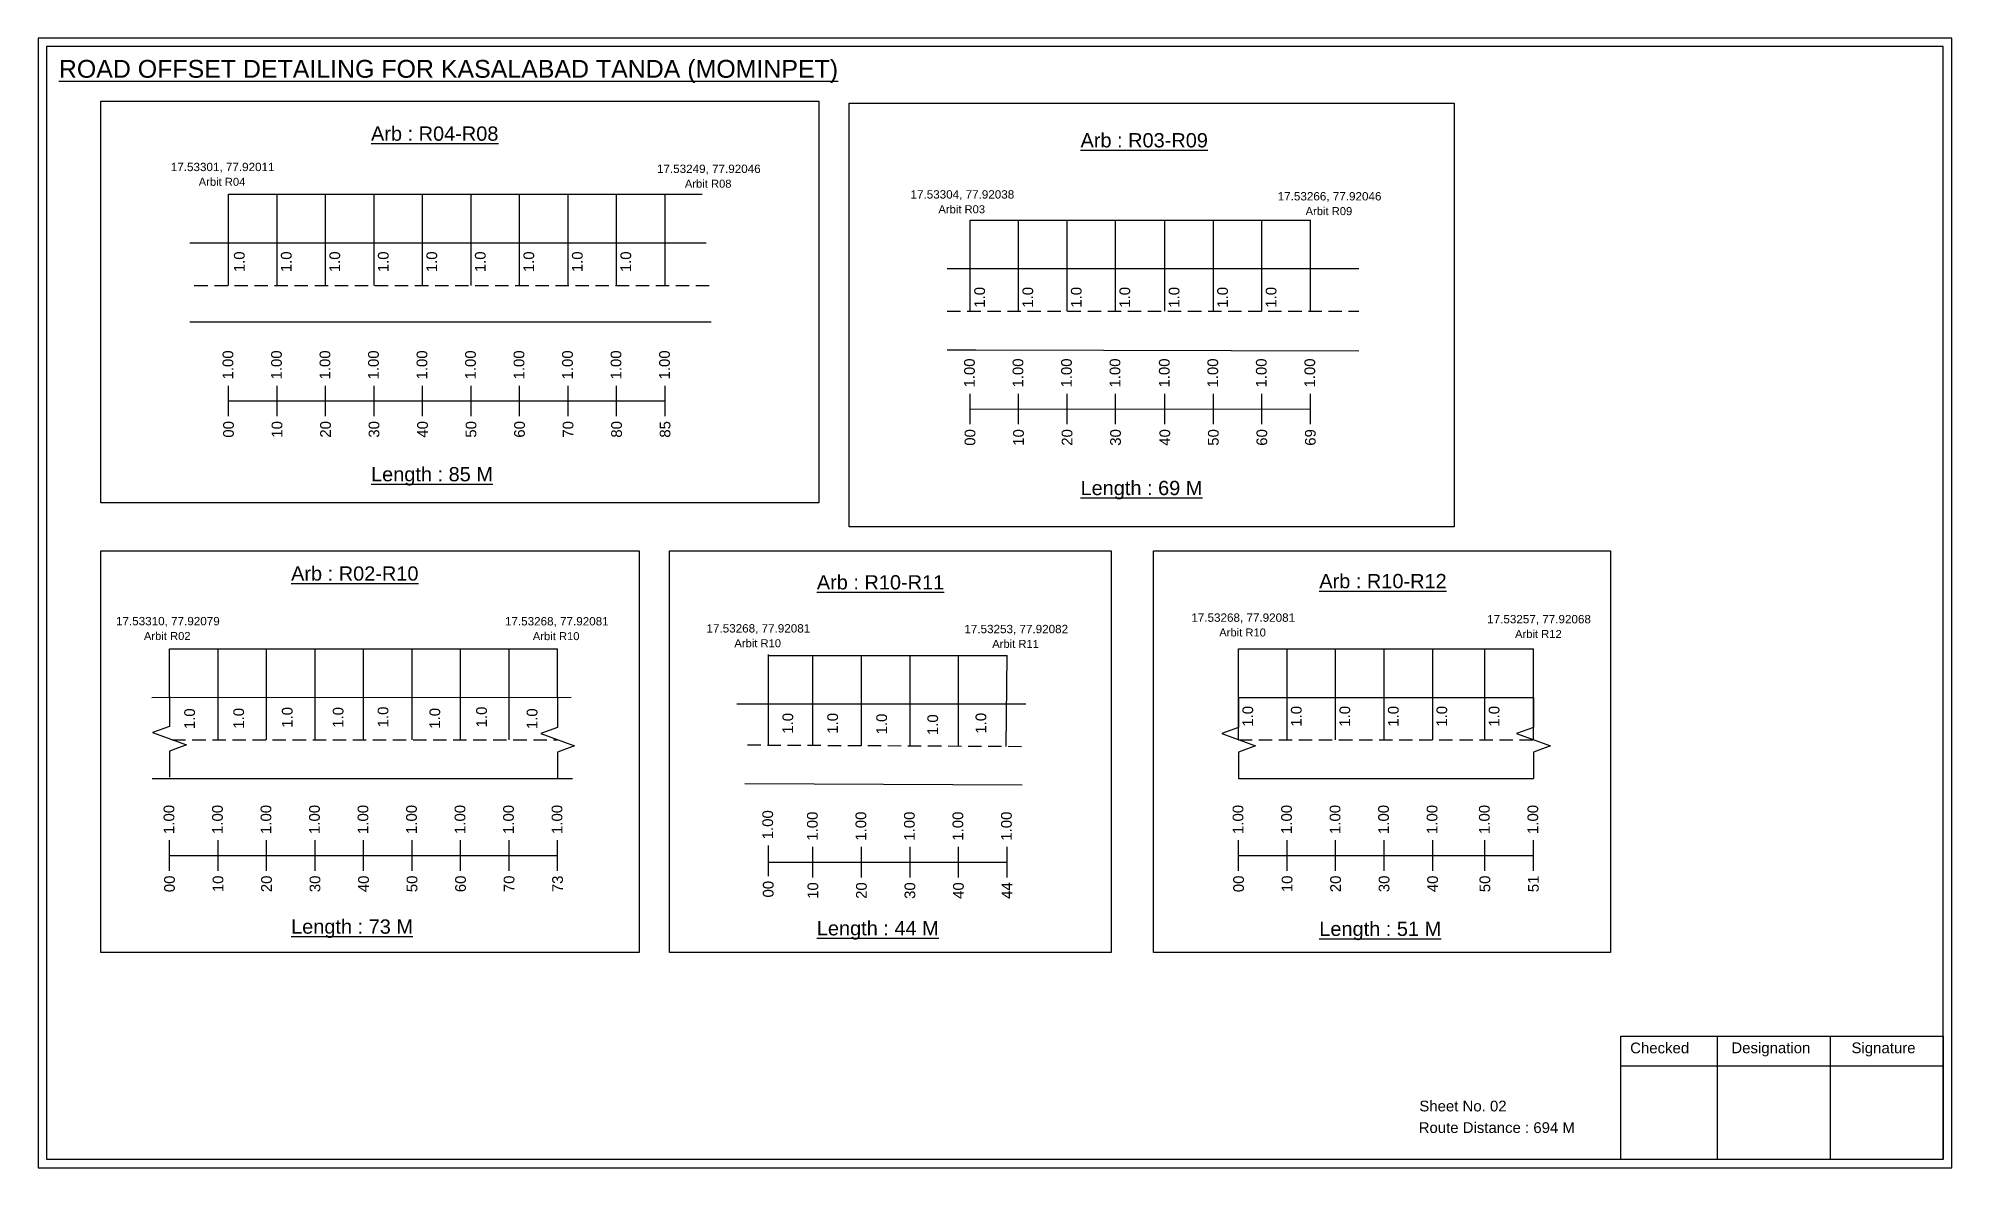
# Model space of a CAD drawing. Header units: inches. Extents: x 354 to 4445, y 133 to 657.
# Drawn here: x 3908 to 4445, y 263 to 580 of the extents above; entities that cross this region are included whole.
import ezdxf

# ---------------------------------------------------------------- set-up
doc = ezdxf.new("R2010")
doc.units = ezdxf.units.IN
doc.header["$MEASUREMENT"] = 0
doc.linetypes.add('DASHED2', pattern=[0.375, 0.25, -0.125])
doc.layers.add('PDF_Geometry', color=7, linetype='Continuous')
doc.layers.add('PDF_Text', color=5, linetype='Continuous')
doc.styles.add('PDF Arial', font='arial.ttf')
doc.styles.get("Standard").update_dxf_attribs({"font": 'arial.ttf'})

msp = doc.modelspace()

# ---------------------------------------------------------------- texts
at = {"color": 242, "true_color": 0xcd2027}
for s, height, p in [('%%UROAD OFFSET DETAILING FOR KASALABAD TANDA (MOMINPET)', 5, (3913.97, 568.83)), ('%%UArb : R04-R08', 4, (4001.49, 551.17)), ('%%UArb : R03-R09', 4, (4200.41, 549.3)), ('%%ULength : 85 M', 4, (4001.49, 455.67)), ('%%ULength : 69 M', 4, (4200.41, 451.8)), ('%%UArb : R02-R10', 4, (3979.08, 427.82)), ('%%UArb : R10-R11', 4, (4126.48, 425.35)), ('%%UArb : R10-R12', 4, (4267.35, 425.69)), ('%%ULength : 73 M', 4, (3979.08, 328.82)), ('%%ULength : 44 M', 4, (4126.48, 328.35)), ('%%ULength : 51 M', 4, (4267.35, 328.19))]:
    msp.add_text(s, height=height, dxfattribs=at).set_placement(p)
at = {"color": 5}
for s, height, p in [('17.53301, 77.92011', 2.34, (3945.35, 542.65)), ('17.53249, 77.92046', 2.34, (4081.65, 542.13)), ('Arbit R04', 2.246, (3953.18, 538.53)), ('Arbit R08', 2.246, (4089.48, 538)), ('17.53304, 77.92038', 2.34, (4152.74, 534.95)), ('17.53266, 77.92046', 2.34, (4255.69, 534.43)), ('Arbit R03', 2.246, (4160.57, 530.83)), ('Arbit R09', 2.246, (4263.51, 530.31)), ('17.53268, 77.92081', 2.34, (4231.48, 416.28)), ('17.53310, 77.92079', 2.34, (3929.99, 415.3)), ('Arbit R02', 2.246, (3937.81, 411.17)), ('17.53268, 77.92081', 2.34, (4039.03, 415.26)), ('Arbit R10', 2.246, (4046.85, 411.13)), ('17.53268, 77.92081', 2.34, (4095.54, 413.27)), ('17.53253, 77.92082', 2.34, (4167.84, 413.08)), ('Arbit R10', 2.246, (4239.3, 412.16)), ('17.53257, 77.92068', 2.34, (4314.42, 415.85)), ('Arbit R12', 2.246, (4322.24, 411.73)), ('Arbit R10', 2.246, (4103.36, 409.14)), ('Arbit R11', 2.246, (4175.66, 408.96))]:
    msp.add_text(s, height=height, dxfattribs=at).set_placement(p)
for p in [(3966.06, 514.3), (3979.22, 514.3), (3992.82, 514.3), (4006.42, 514.3), (4020.02, 514.3), (4033.62, 514.3), (4047.22, 514.3), (4060.82, 514.3), (4074.42, 514.3), (4173.62, 504.35), (4187.12, 504.35), (4200.72, 504.35), (4214.32, 504.35), (4228.13, 504.35), (4241.73, 504.35), (4255.33, 504.35), (3952.13, 386.17), (3965.88, 386.3), (3979.5, 386.55), (3993.76, 386.55), (4006.35, 386.68), (4020.87, 386.3), (4033.97, 386.68), (4048.14, 386.18), (4248.8, 386.86), (4262.4, 386.86), (4276, 386.86), (4289.6, 386.86), (4303.2, 386.86), (4317.86, 386.86), (4119.84, 384.89), (4132.41, 384.89), (4146.15, 384.7), (4160.47, 384.51), (4173.98, 384.92)]:
    msp.add_text('1.0', height=3, rotation=90).set_placement(p)
at = {"color": 217, "true_color": 0x93278f}
for s, p in [('1.00', (3962.87, 484.22)), ('1.00', (3976.47, 484.22)), ('1.00', (3990.07, 484.22)), ('1.00', (4003.67, 484.22)), ('1.00', (4017.27, 484.22)), ('1.00', (4030.87, 484.22)), ('1.00', (4044.47, 484.22)), ('1.00', (4058.07, 484.22)), ('1.00', (4071.67, 484.22)), ('1.00', (4085.27, 484.22)), ('1.00', (4170.77, 481.96)), ('1.00', (4184.37, 481.96)), ('1.00', (4197.97, 481.96)), ('1.00', (4211.57, 481.96)), ('1.00', (4225.39, 481.96)), ('1.00', (4238.99, 481.96)), ('1.00', (4252.59, 481.96)), ('1.00', (4266.19, 481.96)), ('00', (3963.02, 467.9)), ('10', (3976.62, 467.9)), ('20', (3990.22, 467.9)), ('30', (4003.82, 467.9)), ('40', (4017.42, 467.9)), ('50', (4031.02, 467.9)), ('60', (4044.62, 467.9)), ('70', (4058.22, 467.9)), ('80', (4071.82, 467.9)), ('85', (4085.42, 467.9)), ('00', (4170.92, 465.64)), ('10', (4184.52, 465.64)), ('20', (4198.12, 465.64)), ('30', (4211.72, 465.64)), ('40', (4225.54, 465.64)), ('50', (4239.14, 465.64)), ('60', (4252.74, 465.64)), ('69', (4266.34, 465.64)), ('1.00', (3946.33, 356.78)), ('1.00', (3959.93, 356.78)), ('1.00', (3973.53, 356.78)), ('1.00', (3987.13, 356.78)), ('1.00', (4000.73, 356.78)), ('1.00', (4014.33, 356.78)), ('1.00', (4027.93, 356.78)), ('1.00', (4041.53, 356.78)), ('1.00', (4055.13, 356.78)), ('1.00', (4114.2, 355.29)), ('1.00', (4126.72, 354.9)), ('1.00', (4140.32, 354.9)), ('1.00', (4153.92, 354.9)), ('1.00', (4167.52, 354.9)), ('1.00', (4181.12, 354.9)), ('1.00', (4246.06, 356.78)), ('1.00', (4259.66, 356.78)), ('1.00', (4273.26, 356.78)), ('1.00', (4286.86, 356.78)), ('1.00', (4300.46, 356.78)), ('1.00', (4315.12, 356.78)), ('1.00', (4328.72, 356.78)), ('00', (3946.48, 340.46)), ('10', (3960.08, 340.46)), ('20', (3973.68, 340.46)), ('30', (3987.28, 340.46)), ('40', (4000.88, 340.46)), ('50', (4014.48, 340.46)), ('60', (4028.08, 340.46)), ('70', (4041.68, 340.46)), ('73', (4055.28, 340.46)), ('00', (4114.35, 338.97)), ('00', (4246.21, 340.46)), ('10', (4259.81, 340.46)), ('20', (4273.41, 340.46)), ('30', (4287.01, 340.46)), ('40', (4300.61, 340.46)), ('50', (4315.27, 340.46)), ('51', (4328.87, 340.46)), ('10', (4126.87, 338.58)), ('20', (4140.47, 338.58)), ('30', (4154.07, 338.58)), ('40', (4167.67, 338.58)), ('44', (4181.27, 338.58))]:
    msp.add_text(s, height=3, rotation=90, dxfattribs=at).set_placement(p)
for s, p in [('Sheet No. 02', (4295.4, 278.99)), ('Route Distance : 694 M', (4295.22, 272.94))]:
    msp.add_text(s, height=3).set_placement(p)
at = {"layer": 'PDF_Text', "color": 7, "attachment_point": 7, "style": 'PDF Arial'}
for s, insert, char_height in [('Checked', (4354.51, 295.24), 3.001), ('Designation', (4382.89, 294.41), 3.0006), ('Signature', (4416.57, 294.41), 3.001)]:
    msp.add_mtext(s, dxfattribs=dict(at, insert=insert, char_height=char_height))

# ---------------------------------------------------------------- linework, layer by layer
at = {"color": 5}
for p, q in [((3961.55, 536.16), (4094.32, 536.16)), ((4169.45, 528.89), (4264.86, 528.89)), ((3945, 408.72), (4053.8, 408.72)), ((4244.74, 408.72), (4327.39, 408.72)), ((4112.88, 406.84), (4179.8, 406.84))]:
    msp.add_line(p, q, dxfattribs=at)
for p, q in [((3961.55, 510.62), (3961.55, 536.16)), ((3975.15, 510.62), (3975.15, 536.16)), ((3988.75, 510.62), (3988.75, 536.16)), ((4002.35, 510.62), (4002.35, 536.16)), ((4015.95, 510.62), (4015.95, 536.16)), ((4029.55, 510.62), (4029.55, 536.16)), ((4043.15, 510.62), (4043.15, 536.16)), ((4056.75, 510.62), (4056.75, 536.16)), ((4070.35, 510.62), (4070.35, 536.16)), ((4083.95, 510.62), (4083.95, 536.16)), ((4169.45, 503.35), (4169.45, 528.89)), ((4183.05, 503.35), (4183.05, 528.89)), ((4196.65, 503.35), (4196.65, 528.89)), ((4210.25, 503.35), (4210.25, 528.89)), ((4224.06, 503.35), (4224.06, 528.89)), ((4237.66, 503.35), (4237.66, 528.89)), ((4251.26, 503.35), (4251.26, 528.89)), ((4264.86, 503.35), (4264.86, 528.89)), ((3950.67, 522.51), (4095.45, 522.51)), ((4278.46, 515.24), (4163.04, 515.24)), ((4096.87, 500.32), (3950.67, 500.32)), ((4163.04, 492.55), (4171.1, 492.55)), ((4171.1, 492.55), (4278.46, 492.26)), ((3945, 395.07), (3945, 408.72)), ((3958.6, 383.18), (3958.6, 408.72)), ((3972.2, 383.18), (3972.2, 408.72)), ((3985.8, 383.18), (3985.8, 408.72)), ((3999.4, 383.18), (3999.4, 408.72)), ((4013, 383.18), (4013, 408.72)), ((4026.6, 383.18), (4026.6, 408.72)), ((4040.2, 383.18), (4040.2, 408.72)), ((4053.8, 395.07), (4053.8, 408.72)), ((4244.74, 383.18), (4244.74, 408.72)), ((4258.34, 383.18), (4258.34, 408.72)), ((4271.94, 383.18), (4271.94, 408.72)), ((4285.54, 383.18), (4285.54, 408.72)), ((4299.14, 383.18), (4299.14, 408.72)), ((4313.79, 383.19), (4313.79, 408.72)), ((4327.39, 383.19), (4327.39, 408.72)), ((4112.88, 381.61), (4112.88, 407.14)), ((4125.4, 381.56), (4125.4, 406.84)), ((4139, 381.5), (4139, 406.84)), ((4152.6, 381.56), (4152.6, 406.84)), ((4166.2, 381.31), (4166.2, 406.84)), ((4179.57, 381.34), (4179.8, 406.84)), ((3940.01, 395.07), (4057.62, 395.12)), ((4185.05, 393.17), (4104.09, 393.17)), ((4244.74, 395.07), (4327.39, 395.07)), ((3940.15, 372.38), (4057.93, 372.38)), ((4106.3, 370.97), (4184.03, 370.53)), ((4244.74, 372.38), (4327.39, 372.38))]:
    msp.add_line(p, q)
at = {"linetype": 'DASHED2', "ltscale": 15}
for p, q in [((3951.94, 510.62), (4096.3, 510.62)), ((4163.04, 503.35), (4278.46, 503.35)), ((3945.76, 383.18), (4053.8, 383.18)), ((4107.02, 381.75), (4185.3, 381.34)), ((4244.74, 383.19), (4327.39, 383.19))]:
    msp.add_line(p, q, dxfattribs=at)
at = {"color": 217, "true_color": 0x93278f}
for p, q in [((3961.55, 473.92), (3961.55, 482.48)), ((3961.55, 478.19), (4083.95, 478.22)), ((3975.15, 473.92), (3975.15, 482.48)), ((3988.75, 473.92), (3988.75, 482.48)), ((4002.35, 473.92), (4002.35, 482.48)), ((4015.95, 473.92), (4015.95, 482.48)), ((4029.55, 473.92), (4029.55, 482.48)), ((4043.15, 473.92), (4043.15, 482.48)), ((4056.75, 473.92), (4056.75, 482.48)), ((4070.35, 473.92), (4070.35, 482.48)), ((4083.95, 473.92), (4083.95, 482.48)), ((4169.45, 471.66), (4169.45, 480.22)), ((4183.05, 471.66), (4183.05, 480.22)), ((4196.65, 471.66), (4196.65, 480.22)), ((4210.25, 471.66), (4210.25, 480.22)), ((4224.06, 471.66), (4224.06, 480.22)), ((4237.66, 471.66), (4237.66, 480.22)), ((4251.26, 471.66), (4251.26, 480.22)), ((4264.86, 471.66), (4264.86, 480.22)), ((4169.45, 475.93), (4264.86, 475.99)), ((3945, 346.48), (3945, 355.04)), ((3958.6, 346.48), (3958.6, 355.04)), ((3972.2, 346.48), (3972.2, 355.04)), ((3985.8, 346.48), (3985.8, 355.04)), ((3999.4, 346.48), (3999.4, 355.04)), ((4013, 346.48), (4013, 355.04)), ((4026.6, 346.48), (4026.6, 355.04)), ((4040.2, 346.48), (4040.2, 355.04)), ((4053.8, 346.48), (4053.8, 355.04)), ((4244.74, 346.48), (4244.74, 355.04)), ((4258.34, 346.48), (4258.34, 355.04)), ((4271.94, 346.48), (4271.94, 355.04)), ((4285.54, 346.48), (4285.54, 355.04)), ((4299.14, 346.48), (4299.14, 355.04)), ((4313.79, 346.49), (4313.79, 355.05)), ((4327.39, 346.49), (4327.39, 355.05)), ((3945, 350.75), (4053.8, 350.75)), ((4112.88, 344.99), (4112.88, 353.55)), ((4112.88, 348.88), (4179.8, 348.89)), ((4125.4, 344.61), (4125.4, 353.17)), ((4139, 344.61), (4139, 353.17)), ((4152.6, 344.61), (4152.6, 353.17)), ((4166.2, 344.61), (4166.2, 353.17)), ((4179.8, 344.61), (4179.8, 353.17)), ((4244.74, 350.75), (4327.39, 350.76))]:
    msp.add_line(p, q, dxfattribs=at)
for points in [[(3925.77, 562.28), (4127.01, 562.28), (4127.01, 449.6), (3925.77, 449.6)], [(4135.52, 561.72), (4305.14, 561.72), (4305.14, 442.9), (4135.52, 442.9)], [(3925.77, 436.2), (4076.63, 436.2), (4076.63, 323.52), (3925.77, 323.52)], [(4085.17, 436.2), (4208.98, 436.2), (4208.98, 323.52), (4085.17, 323.52)], [(4220.87, 436.2), (4348.97, 436.2), (4348.97, 323.52), (4220.87, 323.52)]]:
    msp.add_lwpolyline(points, close=True)
at = {"linetype": 'Continuous'}
for points in [[(3944.98, 395.35), (3944.98, 386.92), (3940.24, 385.19), (3949.73, 381.74), (3944.98, 380.01), (3944.98, 372.67)], [(4053.8, 395.07), (4053.8, 386.64), (4049.06, 384.91), (4058.54, 381.46), (4053.8, 379.73), (4053.8, 372.38)], [(4244.74, 395.07), (4244.74, 386.64), (4239.99, 384.91), (4249.48, 381.46), (4244.74, 379.73), (4244.74, 372.38)], [(4327.39, 395.07), (4327.39, 386.64), (4322.65, 384.91), (4332.13, 381.46), (4327.39, 379.73), (4327.39, 372.38)]]:
    msp.add_lwpolyline(points, dxfattribs=at)
at = {"layer": 'PDF_Geometry'}
for points in [[(3908.19, 579.9), (3908.19, 263.19), (4444.67, 263.19), (4444.67, 579.9)], [(3910.52, 577.58), (3910.52, 265.61), (4442.25, 265.61), (4442.25, 577.58)]]:
    msp.add_lwpolyline(points, close=True, dxfattribs=at)
at = {"layer": 'PDF_Geometry', "color": 242, "true_color": 0xcc1f26}
msp.add_lwpolyline([(4442.25, 265.52), (4351.9, 265.52), (4351.9, 300.13), (4442.25, 300.13)], close=True, dxfattribs=at)
for points in [[(4378.89, 300.13), (4378.89, 265.52)], [(4410.61, 300.13), (4410.61, 265.52)], [(4351.9, 291.76), (4442.25, 291.76)]]:
    msp.add_lwpolyline(points, dxfattribs=at)

msp.set_redraw_order([(e.dxf.handle, doc.entitydb.next_handle()) for e in msp.query("TEXT MTEXT ATTDEF DIMENSION ARC_DIMENSION")])  # texts and dimensions are drawn at this point

doc.saveas('drawing.dxf')
